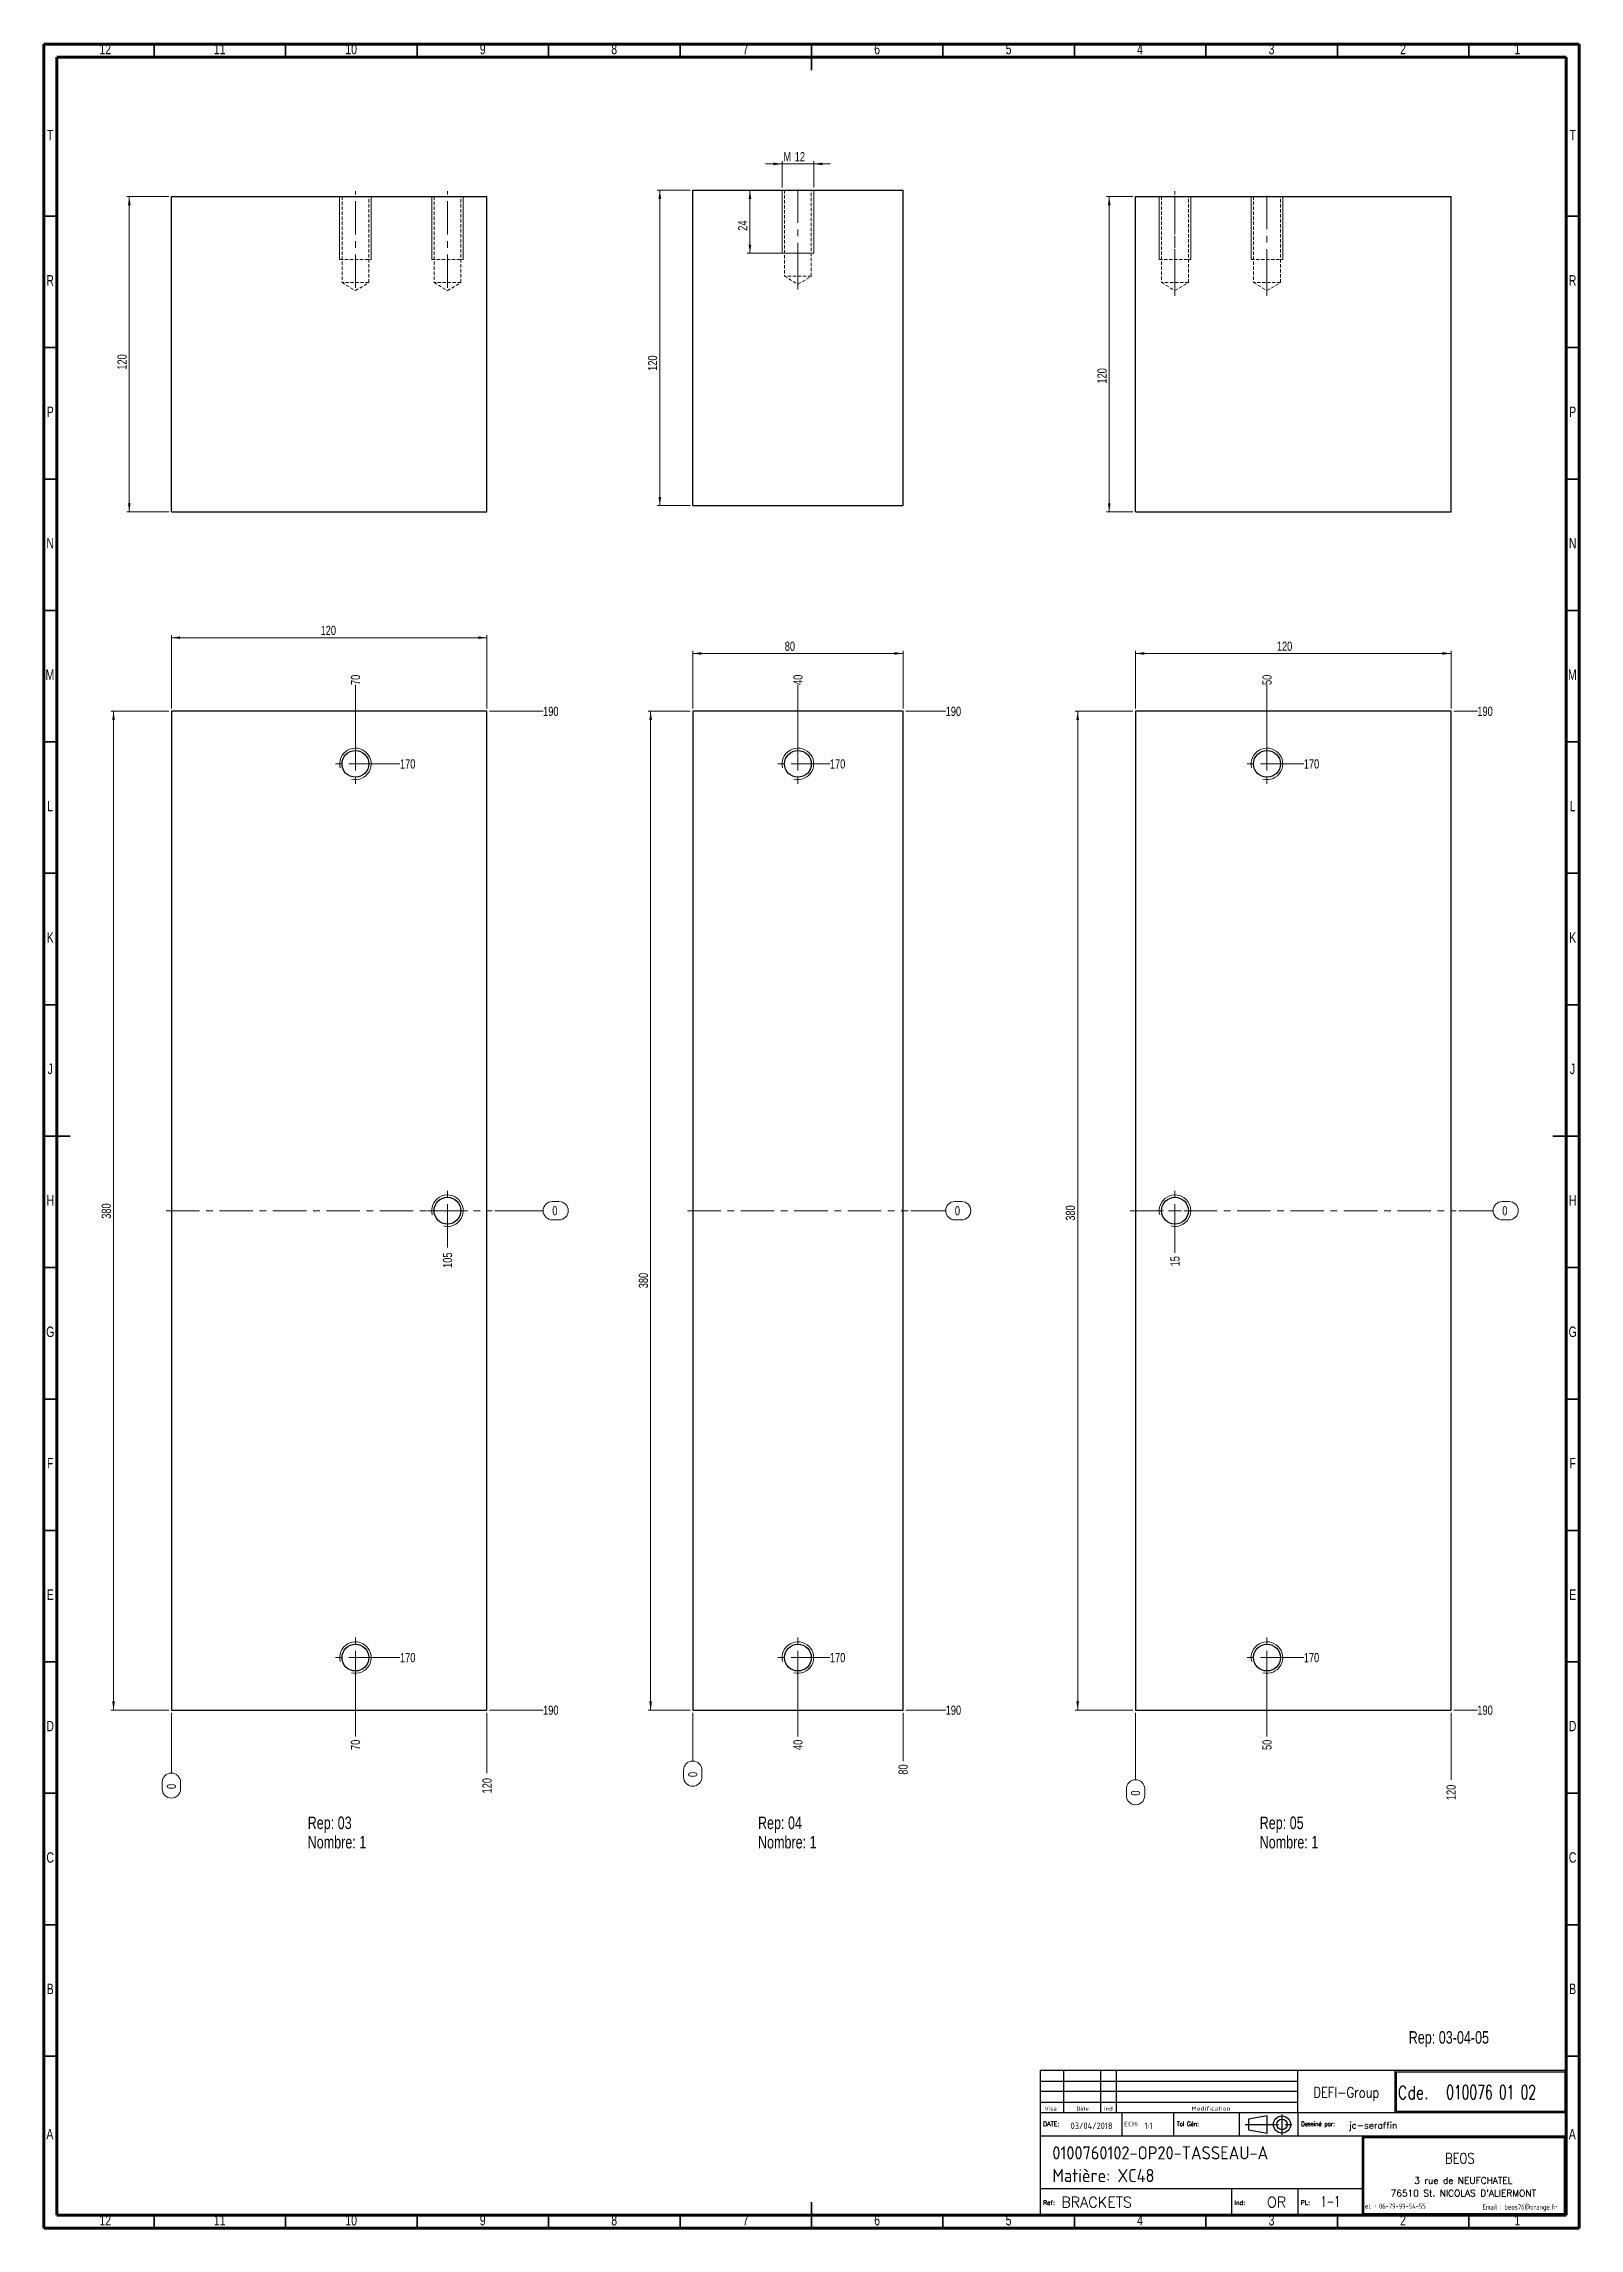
# Model space of a CAD drawing. Header units: millimetres. Extents: x 5 to 589, y 5 to 836.
import ezdxf

# ---------------------------------------------------------------- set-up
doc = ezdxf.new("R2010")
doc.units = ezdxf.units.MM
doc.linetypes.add('CENTERX2', pattern=[20.32, 12.7, -2.54, 2.54, -2.54])
doc.linetypes.add('HIDDEN', pattern=[1.905, 1.27, -0.635])
doc.layers.add('DIMENSIONS', color=176, linetype='Continuous')
doc.styles.add('SLDTEXTSTYLE0', font='TXT', dxfattribs={"width": 0.75})
doc.styles.add('SLDTEXTSTYLE1', font='ISOCP')
doc.styles.add('SLDTEXTSTYLE10', font='ISOCP', dxfattribs={"width": 1.147311})
doc.styles.add('SLDTEXTSTYLE11', font='ISOCP', dxfattribs={"width": 1.385904})
doc.styles.add('SLDTEXTSTYLE12', font='ISOCP', dxfattribs={"width": 1.246461})
doc.styles.add('SLDTEXTSTYLE13', font='ROMAND')
doc.styles.add('SLDTEXTSTYLE2', font='ROMANT', dxfattribs={"width": 0.8})
doc.styles.add('SLDTEXTSTYLE3', font='ISOCP', dxfattribs={"width": 0.8})
doc.styles.add('SLDTEXTSTYLE4', font='ROMANS', dxfattribs={"width": 0.8})
doc.styles.add('SLDTEXTSTYLE5', font='ROMANT')
doc.styles.add('SLDTEXTSTYLE6', font='ROMANS')
doc.styles.add('SLDTEXTSTYLE7', font='ROMANT', dxfattribs={"width": 0.65})
doc.styles.add('SLDTEXTSTYLE8', font='ISOCP', dxfattribs={"width": 1.446157})
doc.styles.add('SLDTEXTSTYLE9', font='ISOCP', dxfattribs={"width": 1.294402})
doc.dimstyles.new('SLDDIMSTYLE0', dxfattribs={"dimtxt": 3.5, "dimasz": 3.302, "dimexe": 0, "dimexo": 0.0625, "dimgap": 0.875, "dimtad": 0, "dimtih": 1, "dimtoh": 1, "dimdec": 0, "dimrnd": 1e-09, "dimdsep": 46, "dimtxsty": 'SLDTEXTSTYLE0', "dimblk1": 'NONE', "dimblk2": 'NONE', "dimsah": 1, "dimcen": 0.09, "dimadec": 0, "dimazin": 2, "dimtfac": 1, "dimtdec": 0, "dimtofl": 0, "dimtmove": 0, "dimatfit": 3, "dimldrblk": 'NONE', "dimfxl": 1, "dimfrac": 2, "dimtolj": 1, "dimtzin": 12, "dimarcsym": 0})
doc.dimstyles.new('SLDDIMSTYLE1', dxfattribs={"dimtxt": 3.5, "dimasz": 3.302, "dimexe": 0, "dimexo": 0.0625, "dimgap": 0.875, "dimtad": 0, "dimtih": 1, "dimtoh": 1, "dimrnd": 1e-09, "dimzin": 12, "dimdsep": 46, "dimtxsty": 'SLDTEXTSTYLE0', "dimblk1": 'NONE', "dimblk2": 'NONE', "dimsah": 1, "dimcen": 0.09, "dimadec": 0, "dimazin": 3, "dimtfac": 1, "dimtofl": 0, "dimtmove": 0, "dimatfit": 3, "dimldrblk": 'NONE', "dimfxl": 1, "dimfrac": 2, "dimtolj": 1, "dimtzin": 12, "dimarcsym": 0})
doc.dimstyles.new('SLDDIMSTYLE2', dxfattribs={"dimtxt": 3.5, "dimasz": 3.302, "dimexe": 0, "dimexo": 0.0625, "dimgap": 0.875, "dimtad": 1, "dimrnd": 1e-09, "dimzin": 12, "dimdsep": 46, "dimtxsty": 'SLDTEXTSTYLE0', "dimsah": 1, "dimcen": 0.09, "dimadec": 0, "dimazin": 3, "dimtfac": 1, "dimtofl": 0, "dimtmove": 0, "dimatfit": 3, "dimfxl": 1, "dimfrac": 2, "dimtolj": 1, "dimtzin": 12, "dimarcsym": 0})
doc.dimstyles.new('SLDDIMSTYLE3', dxfattribs={"dimtxt": 3.5, "dimasz": 3.302, "dimexe": 0, "dimexo": 0.0625, "dimgap": 0.875, "dimtad": 1, "dimrnd": 1e-09, "dimzin": 12, "dimdsep": 46, "dimtxsty": 'SLDTEXTSTYLE0', "dimsah": 1, "dimcen": 0.09, "dimadec": 0, "dimazin": 3, "dimtfac": 1, "dimtmove": 0, "dimatfit": 0, "dimfxl": 1, "dimfrac": 2, "dimtolj": 1, "dimtzin": 12, "dimarcsym": 0})

msp = doc.modelspace()

# ---------------------------------------------------------------- texts
at = {"color": 7, "linetype": 'Continuous', "lineweight": 0, "style": 'SLDTEXTSTYLE0'}
for s, insert, char_height, attachment_point in [('12', (28.42, 836.06), 3.9688, 2), ('11', (71.92, 836.06), 3.9688, 2), ('10', (121.92, 836.06), 3.9688, 2), ('9', (171.96, 836.06), 3.969, 2), ('8', (221.96, 836.06), 3.969, 2), ('7', (271.96, 836.06), 3.969, 2), ('6', (321.96, 836.06), 3.969, 2), ('5', (371.96, 836.06), 3.969, 2), ('4', (421.96, 836.06), 3.969, 2), ('3', (471.96, 836.06), 3.969, 2), ('2', (521.96, 836.06), 3.969, 2), ('1', (565.46, 836.06), 3.969, 2), ('T', (7.488, 803.31), 3.969, 2), ('T', (586.488, 803.31), 3.969, 2), ('R', (7.444, 748.06), 3.969, 2), ('R', (586.444, 748.06), 3.969, 2), ('P', (7.485, 698.06), 3.969, 2), ('P', (586.485, 698.06), 3.969, 2), ('N', (7.464, 648.06), 3.969, 2), ('N', (586.464, 648.06), 3.969, 2), ('M', (7.362, 598.06), 3.969, 2), ('M', (586.362, 598.06), 3.969, 2), ('L', (7.455, 548.06), 3.969, 2), ('L', (586.455, 548.06), 3.969, 2), ('K', (7.489, 498.06), 3.969, 2), ('K', (586.489, 498.06), 3.969, 2), ('J', (7.465, 448.06), 3.969, 2), ('J', (586.465, 448.06), 3.969, 2), ('H', (7.49, 398.06), 3.969, 2), ('H', (586.49, 398.06), 3.969, 2), ('G', (7.487, 348.06), 3.969, 2), ('G', (586.487, 348.06), 3.969, 2), ('F', (7.458, 298.06), 3.969, 2), ('F', (586.458, 298.06), 3.969, 2), ('E', (7.508, 248.06), 3.969, 2), ('E', (586.508, 248.06), 3.969, 2), ('D', (7.453, 198.06), 3.969, 2), ('D', (586.453, 198.06), 3.969, 2), ('C', (7.459, 148.06), 3.969, 2), ('C', (586.459, 148.06), 3.969, 2), ('B', (7.471, 98.06), 3.969, 2), ('B', (586.471, 98.06), 3.969, 2), ('Rep: 03-04-05', (524.134, 80), 4.7625, 1), ('A', (7.34, 42.81), 3.969, 2), ('A', (586.34, 42.81), 3.969, 2), ('12', (28.42, 10.06), 3.9688, 2), ('11', (71.92, 10.06), 3.9688, 2), ('10', (121.92, 10.06), 3.9688, 2), ('9', (171.96, 10.06), 3.969, 2), ('8', (221.96, 10.06), 3.969, 2), ('7', (271.96, 10.06), 3.969, 2), ('6', (321.96, 10.06), 3.969, 2), ('5', (371.96, 10.06), 3.969, 2), ('4', (421.96, 10.06), 3.969, 2), ('3', (471.96, 10.06), 3.969, 2), ('2', (521.96, 10.06), 3.969, 2), ('1', (565.46, 10.06), 3.969, 2)]:
    msp.add_mtext(s, dxfattribs=dict(at, insert=insert, char_height=char_height, attachment_point=attachment_point))
at = {"layer": 'DIMENSIONS'}
for s, insert, char_height, attachment_point, style in [('DEFI-Group', (500.42, 58.701), 4, 2, 'SLDTEXTSTYLE2'), ('Cde.', (520, 59.126), 5, 1, 'SLDTEXTSTYLE2'), ('010076 01 02', (538.37, 59.44), 5.29167, 1, 'SLDTEXTSTYLE7'), ('Visa', (385.655, 51.348), 1.5671, 1, 'SLDTEXTSTYLE12'), ('Date', (397.824, 51.283), 1.4924, 1, 'SLDTEXTSTYLE10'), ('Ind', (408.254, 51.283), 1.4924, 1, 'SLDTEXTSTYLE11'), ('Modification', (441.489, 51.348), 1.56705, 1, 'SLDTEXTSTYLE8'), ('DATE:', (385.034, 45.598), 1.7277, 1, 'SLDTEXTSTYLE6'), ('03/04/2018', (395.533, 45.253), 2.5, 1, 'SLDTEXTSTYLE1'), ('ECH:', (415.911, 45.56), 1.8141, 1, 'SLDTEXTSTYLE9'), ('1:1', (423.62, 45.24), 2.5, 1, 'SLDTEXTSTYLE1'), ('Tol Gén:', (435.952, 45.598), 1.7277, 1, 'SLDTEXTSTYLE4'), ('Dessiné par:', (483.221, 45.598), 1.72768, 1, 'SLDTEXTSTYLE4'), ('jc-seraffin', (501.355, 45.42), 2.5, 1, 'SLDTEXTSTYLE5'), ('0100760102-OP20-TASSEAU-A', (388.603, 36.209), 5, 1, 'SLDTEXTSTYLE1'), ('BEOS', (543.571, 33.595), 4, 2, 'SLDTEXTSTYLE2'), ('Matière: XC48', (388.603, 27.564), 5, 1, 'SLDTEXTSTYLE1'), ('BRACKETS', (391.972, 16.951), 4, 1, 'SLDTEXTSTYLE5'), ('OR', (470.194, 16.951), 4, 1, 'SLDTEXTSTYLE5'), ('1-1', (490.651, 17.173), 4, 1, 'SLDTEXTSTYLE7'), ("76510 St. NICOLAS D'ALIERMONT", (544.903, 19.623), 2.5, 2, 'SLDTEXTSTYLE13'), ('3 rue de NEUFCHATEL', (544.909, 24.448), 2.5, 2, 'SLDTEXTSTYLE13'), ('Ref:', (385.034, 15.598), 1.7277, 1, 'SLDTEXTSTYLE6'), ('Ind:', (457.826, 15.598), 1.7277, 1, 'SLDTEXTSTYLE6'), ('PL:', (483.034, 15.598), 1.7277, 1, 'SLDTEXTSTYLE6'), ('Tel. : 06-79-99-54-55', (518.36, 14.429), 2, 2, 'SLDTEXTSTYLE3'), ('Email : beos76@orange.fr', (566.372, 14.097), 2, 2, 'SLDTEXTSTYLE3')]:
    msp.add_mtext(s, dxfattribs=dict(at, insert=insert, char_height=char_height, attachment_point=attachment_point, style=style))

# ---------------------------------------------------------------- blocks, each defined once
blk = doc.blocks.new('SW_NOTE_0')
at = {"color": 0, "linetype": 'Continuous', "lineweight": 0, "char_height": 4.763, "attachment_point": 1, "style": 'SLDTEXTSTYLE0'}
for s, insert in [('Rep: 03', (0, 6.14)), ('Nombre: 1', (0, -1.21))]:
    blk.add_mtext(s, dxfattribs=dict(at, insert=insert))
blk = doc.blocks.new('SW_NOTE_1')
at = {"color": 0, "linetype": 'Continuous', "lineweight": 0, "char_height": 4.763, "attachment_point": 1, "style": 'SLDTEXTSTYLE0'}
for s, insert in [('Rep: 04', (0, 6.14)), ('Nombre: 1', (0, -1.21))]:
    blk.add_mtext(s, dxfattribs=dict(at, insert=insert))
blk = doc.blocks.new('SW_NOTE_2')
at = {"color": 0, "linetype": 'Continuous', "lineweight": 0, "char_height": 4.763, "attachment_point": 1, "style": 'SLDTEXTSTYLE0'}
for s, insert in [('Rep: 05', (0, 6.14)), ('Nombre: 1', (0, -1.21))]:
    blk.add_mtext(s, dxfattribs=dict(at, insert=insert))
blk = doc.blocks.new('_D')
at = {"color": 7, "linetype": 'Continuous', "lineweight": 18}
for p, q in [((543.23, 392.14), (556.23, 392.14)), ((559.72, 395.63), (562.3, 395.63)), ((562.3, 388.65), (559.72, 388.65))]:
    blk.add_line(p, q, dxfattribs=at)
for centre, start, end in [((559.72, 392.14), 90, 270), ((562.3, 392.14), 270, 90)]:
    blk.add_arc(centre, 3.49, start, end, dxfattribs=at)
at = {"color": 7, "linetype": 'Continuous', "lineweight": 18, "insert": (559.72, 393.87), "char_height": 3.5, "attachment_point": 1, "style": 'SLDTEXTSTYLE0'}
blk.add_mtext('0', dxfattribs=at)
blk = doc.blocks.new('_None')
blk = doc.blocks.new('_D_1')
at = {"color": 7, "linetype": 'Continuous', "lineweight": 18}
blk.add_line((471.23, 222.14), (484.23, 222.14), dxfattribs=at)
at = {"color": 7, "linetype": 'Continuous', "lineweight": 18, "insert": (484.23, 223.87), "char_height": 3.5, "attachment_point": 1, "style": 'SLDTEXTSTYLE0'}
blk.add_mtext('170', dxfattribs=at)
blk = doc.blocks.new('_D_2')
at = {"color": 7, "linetype": 'Continuous', "lineweight": 18}
blk.add_line((541.23, 202.14), (550.23, 202.14), dxfattribs=at)
at = {"color": 7, "linetype": 'Continuous', "lineweight": 18, "insert": (550.23, 203.87), "char_height": 3.5, "attachment_point": 1, "style": 'SLDTEXTSTYLE0'}
blk.add_mtext('190', dxfattribs=at)
blk = doc.blocks.new('_D_3')
at = {"color": 7, "linetype": 'Continuous', "lineweight": 18}
blk.add_line((471.23, 562.14), (484.23, 562.14), dxfattribs=at)
at = {"color": 7, "linetype": 'Continuous', "lineweight": 18, "insert": (484.23, 563.87), "char_height": 3.5, "attachment_point": 1, "style": 'SLDTEXTSTYLE0'}
blk.add_mtext('170', dxfattribs=at)
blk = doc.blocks.new('_D_4')
at = {"color": 7, "linetype": 'Continuous', "lineweight": 18}
blk.add_line((541.23, 582.14), (550.23, 582.14), dxfattribs=at)
at = {"color": 7, "linetype": 'Continuous', "lineweight": 18, "insert": (550.23, 583.87), "char_height": 3.5, "attachment_point": 1, "style": 'SLDTEXTSTYLE0'}
blk.add_mtext('190', dxfattribs=at)
blk = doc.blocks.new('_D_5')
at = {"color": 7, "linetype": 'Continuous', "lineweight": 18}
for p, q in [((420.23, 201.14), (420.23, 175.67)), ((416.74, 169.6), (416.74, 172.18)), ((423.72, 172.18), (423.72, 169.6))]:
    blk.add_line(p, q, dxfattribs=at)
for centre, start, end in [((420.23, 172.18), 0, 180), ((420.23, 169.6), 180, 0)]:
    blk.add_arc(centre, 3.49, start, end, dxfattribs=at)
at = {"color": 7, "linetype": 'Continuous', "lineweight": 18, "insert": (418.49, 169.6), "char_height": 3.5, "attachment_point": 1, "rotation": 90, "style": 'SLDTEXTSTYLE0'}
blk.add_mtext('0', dxfattribs=at)
blk = doc.blocks.new('_D_6')
at = {"color": 7, "linetype": 'Continuous', "lineweight": 18}
blk.add_line((435.23, 391.14), (435.23, 376.11), dxfattribs=at)
at = {"color": 7, "linetype": 'Continuous', "lineweight": 18, "insert": (433.49, 370.94), "char_height": 3.5, "attachment_point": 1, "rotation": 90, "style": 'SLDTEXTSTYLE0'}
blk.add_mtext('15', dxfattribs=at)
blk = doc.blocks.new('_D_7')
at = {"color": 7, "linetype": 'Continuous', "lineweight": 18}
blk.add_line((470.23, 221.14), (470.23, 192.14), dxfattribs=at)
at = {"color": 7, "linetype": 'Continuous', "lineweight": 18, "insert": (468.49, 186.97), "char_height": 3.5, "attachment_point": 1, "rotation": 90, "style": 'SLDTEXTSTYLE0'}
blk.add_mtext('50', dxfattribs=at)
blk = doc.blocks.new('_D_8')
at = {"color": 7, "linetype": 'Continuous', "lineweight": 18}
blk.add_line((470.23, 563.14), (470.23, 592.14), dxfattribs=at)
at = {"color": 7, "linetype": 'Continuous', "lineweight": 18, "insert": (468.49, 592.14), "char_height": 3.5, "attachment_point": 1, "rotation": 90, "style": 'SLDTEXTSTYLE0'}
blk.add_mtext('50', dxfattribs=at)
blk = doc.blocks.new('_D_9')
at = {"color": 7, "linetype": 'Continuous', "lineweight": 18}
blk.add_line((540.23, 201.14), (540.23, 175.67), dxfattribs=at)
at = {"color": 7, "linetype": 'Continuous', "lineweight": 18, "insert": (538.49, 167.91), "char_height": 3.5, "attachment_point": 1, "rotation": 90, "style": 'SLDTEXTSTYLE0'}
blk.add_mtext('120', dxfattribs=at)
blk = doc.blocks.new('_D_10')
at = {"color": 7, "linetype": 'Continuous', "lineweight": 18}
for p, q in [((420.23, 583.14), (420.23, 605.14)), ((540.23, 604.14), (420.23, 604.14)), ((540.23, 583.14), (540.23, 605.14))]:
    blk.add_line(p, q, dxfattribs=at)
for points in [[(420.23, 604.14), (423.53, 603.63), (423.53, 604.65)], [(540.23, 604.14), (536.93, 604.65), (536.93, 603.63)]]:
    blk.add_solid(points, dxfattribs=at)
at = {"color": 7, "linetype": 'Continuous', "lineweight": 18, "insert": (473.98, 608.65), "char_height": 3.5, "attachment_point": 1, "style": 'SLDTEXTSTYLE0'}
blk.add_mtext('120', dxfattribs=at)
blk = doc.blocks.new('_D_11')
at = {"color": 7, "linetype": 'Continuous', "lineweight": 18}
for p, q in [((419.23, 582.14), (397.23, 582.14)), ((398.23, 582.14), (398.23, 202.14)), ((419.23, 202.14), (397.23, 202.14))]:
    blk.add_line(p, q, dxfattribs=at)
for points in [[(398.23, 582.14), (397.72, 578.84), (398.74, 578.84)], [(398.23, 202.14), (398.74, 205.44), (397.72, 205.44)]]:
    blk.add_solid(points, dxfattribs=at)
at = {"color": 7, "linetype": 'Continuous', "lineweight": 18, "insert": (393.72, 388.33), "char_height": 3.5, "attachment_point": 1, "rotation": 90, "style": 'SLDTEXTSTYLE0'}
blk.add_mtext('380', dxfattribs=at)
blk = doc.blocks.new('SW_CENTERMARKSYMBOL_0')
at = {"color": 0, "linetype": 'Continuous', "lineweight": 0}
for p, q in [((-5, 0), (-7.6, 0)), ((0, 0), (-2.5, 0)), ((0, 5), (0, 7.6)), ((0, 0), (0, 2.5)), ((0, 0), (0, -2.5)), ((0, 0), (2.5, 0)), ((5, 0), (7.6, 0)), ((0, -5), (0, -7.6))]:
    blk.add_line(p, q, dxfattribs=at)
blk = doc.blocks.new('SW_CENTERMARKSYMBOL_1')
at = {"color": 0, "linetype": 'Continuous', "lineweight": 0}
for p, q in [((-5, 0), (-7.6, 0)), ((0, 0), (-2.5, 0)), ((0, 5), (0, 7.6)), ((0, 0), (0, 2.5)), ((0, 0), (0, -2.5)), ((0, 0), (2.5, 0)), ((5, 0), (7.6, 0)), ((0, -5), (0, -7.6))]:
    blk.add_line(p, q, dxfattribs=at)
blk = doc.blocks.new('SW_CENTERMARKSYMBOL_2')
at = {"color": 0, "linetype": 'Continuous', "lineweight": 0}
for p, q in [((-5, 0), (-7.6, 0)), ((0, 0), (-2.5, 0)), ((0, 5), (0, 7.6)), ((0, 0), (0, 2.5)), ((0, 0), (0, -2.5)), ((0, 0), (2.5, 0)), ((5, 0), (7.6, 0)), ((0, -5), (0, -7.6))]:
    blk.add_line(p, q, dxfattribs=at)
blk = doc.blocks.new('_D_12')
at = {"color": 7, "linetype": 'Continuous', "lineweight": 18}
for p, q in [((176.55, 392.14), (194.93, 392.14)), ((198.42, 395.63), (201, 395.63)), ((201, 388.65), (198.42, 388.65))]:
    blk.add_line(p, q, dxfattribs=at)
for centre, start, end in [((198.42, 392.14), 90, 270), ((201, 392.14), 270, 90)]:
    blk.add_arc(centre, 3.49, start, end, dxfattribs=at)
at = {"color": 7, "linetype": 'Continuous', "lineweight": 18, "insert": (198.42, 393.87), "char_height": 3.5, "attachment_point": 1, "style": 'SLDTEXTSTYLE0'}
blk.add_mtext('0', dxfattribs=at)
blk = doc.blocks.new('_D_13')
at = {"color": 7, "linetype": 'Continuous', "lineweight": 18}
blk.add_line((124.55, 222.14), (140.5, 222.14), dxfattribs=at)
at = {"color": 7, "linetype": 'Continuous', "lineweight": 18, "insert": (140.5, 223.87), "char_height": 3.5, "attachment_point": 1, "style": 'SLDTEXTSTYLE0'}
blk.add_mtext('170', dxfattribs=at)
blk = doc.blocks.new('_D_14')
at = {"color": 7, "linetype": 'Continuous', "lineweight": 18}
blk.add_line((174.55, 202.14), (194.93, 202.14), dxfattribs=at)
at = {"color": 7, "linetype": 'Continuous', "lineweight": 18, "insert": (194.93, 203.87), "char_height": 3.5, "attachment_point": 1, "style": 'SLDTEXTSTYLE0'}
blk.add_mtext('190', dxfattribs=at)
blk = doc.blocks.new('_D_15')
at = {"color": 7, "linetype": 'Continuous', "lineweight": 18}
blk.add_line((124.55, 562.14), (140.5, 562.14), dxfattribs=at)
at = {"color": 7, "linetype": 'Continuous', "lineweight": 18, "insert": (140.5, 563.87), "char_height": 3.5, "attachment_point": 1, "style": 'SLDTEXTSTYLE0'}
blk.add_mtext('170', dxfattribs=at)
blk = doc.blocks.new('_D_16')
at = {"color": 7, "linetype": 'Continuous', "lineweight": 18}
blk.add_line((174.55, 582.14), (194.93, 582.14), dxfattribs=at)
at = {"color": 7, "linetype": 'Continuous', "lineweight": 18, "insert": (194.93, 583.87), "char_height": 3.5, "attachment_point": 1, "style": 'SLDTEXTSTYLE0'}
blk.add_mtext('190', dxfattribs=at)
blk = doc.blocks.new('_D_17')
at = {"color": 7, "linetype": 'Continuous', "lineweight": 18}
for p, q in [((53.55, 201.14), (53.55, 178.2)), ((50.06, 172.13), (50.06, 174.71)), ((57.04, 174.71), (57.04, 172.13))]:
    blk.add_line(p, q, dxfattribs=at)
for centre, start, end in [((53.55, 174.71), 0, 180), ((53.55, 172.13), 180, 0)]:
    blk.add_arc(centre, 3.49, start, end, dxfattribs=at)
at = {"color": 7, "linetype": 'Continuous', "lineweight": 18, "insert": (51.82, 172.13), "char_height": 3.5, "attachment_point": 1, "rotation": 90, "style": 'SLDTEXTSTYLE0'}
blk.add_mtext('0', dxfattribs=at)
blk = doc.blocks.new('_D_18')
at = {"color": 7, "linetype": 'Continuous', "lineweight": 18}
blk.add_line((123.55, 221.14), (123.55, 192.14), dxfattribs=at)
at = {"color": 7, "linetype": 'Continuous', "lineweight": 18, "insert": (121.82, 186.97), "char_height": 3.5, "attachment_point": 1, "rotation": 90, "style": 'SLDTEXTSTYLE0'}
blk.add_mtext('70', dxfattribs=at)
blk = doc.blocks.new('_D_19')
at = {"color": 7, "linetype": 'Continuous', "lineweight": 18}
blk.add_line((123.55, 563.14), (123.55, 592.14), dxfattribs=at)
at = {"color": 7, "linetype": 'Continuous', "lineweight": 18, "insert": (121.82, 592.14), "char_height": 3.5, "attachment_point": 1, "rotation": 90, "style": 'SLDTEXTSTYLE0'}
blk.add_mtext('70', dxfattribs=at)
blk = doc.blocks.new('_D_20')
at = {"color": 7, "linetype": 'Continuous', "lineweight": 18}
blk.add_line((158.55, 391.14), (158.55, 378.13), dxfattribs=at)
at = {"color": 7, "linetype": 'Continuous', "lineweight": 18, "insert": (156.82, 370.38), "char_height": 3.5, "attachment_point": 1, "rotation": 90, "style": 'SLDTEXTSTYLE0'}
blk.add_mtext('105', dxfattribs=at)
blk = doc.blocks.new('_D_21')
at = {"color": 7, "linetype": 'Continuous', "lineweight": 18}
blk.add_line((173.55, 201.14), (173.55, 178.2), dxfattribs=at)
at = {"color": 7, "linetype": 'Continuous', "lineweight": 18, "insert": (171.82, 170.45), "char_height": 3.5, "attachment_point": 1, "rotation": 90, "style": 'SLDTEXTSTYLE0'}
blk.add_mtext('120', dxfattribs=at)
blk = doc.blocks.new('_D_22')
at = {"color": 7, "linetype": 'Continuous', "lineweight": 18}
for p, q in [((53.55, 583.14), (53.55, 611.14)), ((173.55, 610.14), (53.55, 610.14)), ((173.55, 583.14), (173.55, 611.14))]:
    blk.add_line(p, q, dxfattribs=at)
for points in [[(53.55, 610.14), (56.86, 609.63), (56.86, 610.65)], [(173.55, 610.14), (170.25, 610.65), (170.25, 609.63)]]:
    blk.add_solid(points, dxfattribs=at)
at = {"color": 7, "linetype": 'Continuous', "lineweight": 18, "insert": (110.32, 614.65), "char_height": 3.5, "attachment_point": 1, "style": 'SLDTEXTSTYLE0'}
blk.add_mtext('120', dxfattribs=at)
blk = doc.blocks.new('_D_23')
at = {"color": 7, "linetype": 'Continuous', "lineweight": 18}
for p, q in [((52.55, 582.14), (30.55, 582.14)), ((31.55, 582.14), (31.55, 202.14)), ((52.55, 202.14), (30.55, 202.14))]:
    blk.add_line(p, q, dxfattribs=at)
for points in [[(31.55, 582.14), (31.05, 578.84), (32.06, 578.84)], [(31.55, 202.14), (32.06, 205.44), (31.05, 205.44)]]:
    blk.add_solid(points, dxfattribs=at)
at = {"color": 7, "linetype": 'Continuous', "lineweight": 18, "insert": (27.04, 389.07), "char_height": 3.5, "attachment_point": 1, "rotation": 90, "style": 'SLDTEXTSTYLE0'}
blk.add_mtext('380', dxfattribs=at)
blk = doc.blocks.new('SW_CENTERMARKSYMBOL_3')
at = {"color": 0, "linetype": 'Continuous', "lineweight": 0}
for p, q in [((-5, 0), (-7.6, 0)), ((0, 0), (-2.5, 0)), ((0, 5), (0, 7.6)), ((0, 0), (0, 2.5)), ((0, 0), (0, -2.5)), ((0, 0), (2.5, 0)), ((5, 0), (7.6, 0)), ((0, -5), (0, -7.6))]:
    blk.add_line(p, q, dxfattribs=at)
blk = doc.blocks.new('SW_CENTERMARKSYMBOL_4')
at = {"color": 0, "linetype": 'Continuous', "lineweight": 0}
for p, q in [((-5, 0), (-7.6, 0)), ((0, 0), (-2.5, 0)), ((0, 5), (0, 7.6)), ((0, 0), (0, 2.5)), ((0, 0), (0, -2.5)), ((0, 0), (2.5, 0)), ((5, 0), (7.6, 0)), ((0, -5), (0, -7.6))]:
    blk.add_line(p, q, dxfattribs=at)
blk = doc.blocks.new('SW_CENTERMARKSYMBOL_5')
at = {"color": 0, "linetype": 'Continuous', "lineweight": 0}
for p, q in [((-5, 0), (-7.6, 0)), ((0, 0), (-2.5, 0)), ((0, 5), (0, 7.6)), ((0, 0), (0, 2.5)), ((0, 0), (0, -2.5)), ((0, 0), (2.5, 0)), ((5, 0), (7.6, 0)), ((0, -5), (0, -7.6))]:
    blk.add_line(p, q, dxfattribs=at)
blk = doc.blocks.new('_D_24')
at = {"color": 7, "linetype": 'Continuous', "lineweight": 18}
for p, q in [((334.83, 392.14), (348.04, 392.14)), ((351.53, 395.63), (354.11, 395.63)), ((354.11, 388.65), (351.53, 388.65))]:
    blk.add_line(p, q, dxfattribs=at)
for centre, start, end in [((351.53, 392.14), 90, 270), ((354.11, 392.14), 270, 90)]:
    blk.add_arc(centre, 3.49, start, end, dxfattribs=at)
at = {"color": 7, "linetype": 'Continuous', "lineweight": 18, "insert": (351.53, 393.87), "char_height": 3.5, "attachment_point": 1, "style": 'SLDTEXTSTYLE0'}
blk.add_mtext('0', dxfattribs=at)
blk = doc.blocks.new('_D_25')
at = {"color": 7, "linetype": 'Continuous', "lineweight": 18}
blk.add_line((292.83, 222.14), (304, 222.14), dxfattribs=at)
at = {"color": 7, "linetype": 'Continuous', "lineweight": 18, "insert": (304, 223.87), "char_height": 3.5, "attachment_point": 1, "style": 'SLDTEXTSTYLE0'}
blk.add_mtext('170', dxfattribs=at)
blk = doc.blocks.new('_D_26')
at = {"color": 7, "linetype": 'Continuous', "lineweight": 18}
blk.add_line((332.83, 202.14), (348.04, 202.14), dxfattribs=at)
at = {"color": 7, "linetype": 'Continuous', "lineweight": 18, "insert": (348.04, 203.87), "char_height": 3.5, "attachment_point": 1, "style": 'SLDTEXTSTYLE0'}
blk.add_mtext('190', dxfattribs=at)
blk = doc.blocks.new('_D_27')
at = {"color": 7, "linetype": 'Continuous', "lineweight": 18}
blk.add_line((292.83, 562.14), (304, 562.14), dxfattribs=at)
at = {"color": 7, "linetype": 'Continuous', "lineweight": 18, "insert": (304, 563.87), "char_height": 3.5, "attachment_point": 1, "style": 'SLDTEXTSTYLE0'}
blk.add_mtext('170', dxfattribs=at)
blk = doc.blocks.new('_D_28')
at = {"color": 7, "linetype": 'Continuous', "lineweight": 18}
blk.add_line((332.83, 582.14), (348.04, 582.14), dxfattribs=at)
at = {"color": 7, "linetype": 'Continuous', "lineweight": 18, "insert": (348.04, 583.87), "char_height": 3.5, "attachment_point": 1, "style": 'SLDTEXTSTYLE0'}
blk.add_mtext('190', dxfattribs=at)
blk = doc.blocks.new('_D_29')
at = {"color": 7, "linetype": 'Continuous', "lineweight": 18}
for p, q in [((251.83, 201.14), (251.83, 182.76)), ((248.34, 176.68), (248.34, 179.27)), ((255.32, 179.27), (255.32, 176.68))]:
    blk.add_line(p, q, dxfattribs=at)
for centre, start, end in [((251.83, 179.27), 0, 180), ((251.83, 176.68), 180, 0)]:
    blk.add_arc(centre, 3.49, start, end, dxfattribs=at)
at = {"color": 7, "linetype": 'Continuous', "lineweight": 18, "insert": (250.09, 176.68), "char_height": 3.5, "attachment_point": 1, "rotation": 90, "style": 'SLDTEXTSTYLE0'}
blk.add_mtext('0', dxfattribs=at)
blk = doc.blocks.new('_D_30')
at = {"color": 7, "linetype": 'Continuous', "lineweight": 18}
blk.add_line((291.83, 221.14), (291.83, 192.14), dxfattribs=at)
at = {"color": 7, "linetype": 'Continuous', "lineweight": 18, "insert": (290.09, 186.97), "char_height": 3.5, "attachment_point": 1, "rotation": 90, "style": 'SLDTEXTSTYLE0'}
blk.add_mtext('40', dxfattribs=at)
blk = doc.blocks.new('_D_31')
at = {"color": 7, "linetype": 'Continuous', "lineweight": 18}
blk.add_line((291.83, 563.14), (291.83, 592.14), dxfattribs=at)
at = {"color": 7, "linetype": 'Continuous', "lineweight": 18, "insert": (290.09, 592.14), "char_height": 3.5, "attachment_point": 1, "rotation": 90, "style": 'SLDTEXTSTYLE0'}
blk.add_mtext('40', dxfattribs=at)
blk = doc.blocks.new('_D_32')
at = {"color": 7, "linetype": 'Continuous', "lineweight": 18}
blk.add_line((331.83, 201.14), (331.83, 182.76), dxfattribs=at)
at = {"color": 7, "linetype": 'Continuous', "lineweight": 18, "insert": (330.09, 177.59), "char_height": 3.5, "attachment_point": 1, "rotation": 90, "style": 'SLDTEXTSTYLE0'}
blk.add_mtext('80', dxfattribs=at)
blk = doc.blocks.new('_D_33')
at = {"color": 7, "linetype": 'Continuous', "lineweight": 18}
for p, q in [((251.83, 583.14), (251.83, 605.14)), ((331.83, 604.14), (251.83, 604.14)), ((331.83, 583.14), (331.83, 605.14))]:
    blk.add_line(p, q, dxfattribs=at)
for points in [[(251.83, 604.14), (255.13, 603.63), (255.13, 604.65)], [(331.83, 604.14), (328.52, 604.65), (328.52, 603.63)]]:
    blk.add_solid(points, dxfattribs=at)
at = {"color": 7, "linetype": 'Continuous', "lineweight": 18, "insert": (286.83, 608.65), "char_height": 3.5, "attachment_point": 1, "style": 'SLDTEXTSTYLE0'}
blk.add_mtext('80', dxfattribs=at)
blk = doc.blocks.new('_D_34')
at = {"color": 7, "linetype": 'Continuous', "lineweight": 18}
for p, q in [((250.83, 582.14), (234.83, 582.14)), ((235.83, 582.14), (235.83, 202.14)), ((250.83, 202.14), (234.83, 202.14))]:
    blk.add_line(p, q, dxfattribs=at)
for points in [[(235.83, 582.14), (235.32, 578.84), (236.33, 578.84)], [(235.83, 202.14), (236.33, 205.44), (235.32, 205.44)]]:
    blk.add_solid(points, dxfattribs=at)
at = {"color": 7, "linetype": 'Continuous', "lineweight": 18, "insert": (231.31, 362.64), "char_height": 3.5, "attachment_point": 1, "rotation": 90, "style": 'SLDTEXTSTYLE0'}
blk.add_mtext('380', dxfattribs=at)
blk = doc.blocks.new('SW_CENTERMARKSYMBOL_6')
at = {"color": 0, "linetype": 'Continuous', "lineweight": 0}
for p, q in [((-5, 0), (-7.6, 0)), ((0, 0), (-2.5, 0)), ((0, 5), (0, 7.6)), ((0, 0), (0, 2.5)), ((0, 0), (0, -2.5)), ((0, 0), (2.5, 0)), ((5, 0), (7.6, 0)), ((0, -5), (0, -7.6))]:
    blk.add_line(p, q, dxfattribs=at)
blk = doc.blocks.new('SW_CENTERMARKSYMBOL_7')
at = {"color": 0, "linetype": 'Continuous', "lineweight": 0}
for p, q in [((-5, 0), (-7.6, 0)), ((0, 0), (-2.5, 0)), ((0, 5), (0, 7.6)), ((0, 0), (0, 2.5)), ((0, 0), (0, -2.5)), ((0, 0), (2.5, 0)), ((5, 0), (7.6, 0)), ((0, -5), (0, -7.6))]:
    blk.add_line(p, q, dxfattribs=at)
blk = doc.blocks.new('_D_35')
at = {"color": 7, "linetype": 'Continuous', "lineweight": 18}
for p, q in [((285.83, 790.39), (279.48, 790.39)), ((285.83, 781.39), (285.83, 791.39)), ((297.83, 790.39), (285.83, 790.39)), ((297.83, 781.39), (297.83, 791.39)), ((297.83, 790.39), (304.18, 790.39))]:
    blk.add_line(p, q, dxfattribs=at)
for points in [[(285.83, 790.39), (282.52, 790.9), (282.52, 789.88)], [(297.83, 790.39), (301.13, 789.88), (301.13, 790.9)]]:
    blk.add_solid(points, dxfattribs=at)
at = {"color": 7, "linetype": 'Continuous', "lineweight": 18, "char_height": 3.5, "attachment_point": 1, "style": 'SLDTEXTSTYLE0'}
for s, insert in [('M', (286.34, 794.9)), ('12', (290.62, 794.9))]:
    blk.add_mtext(s, dxfattribs=dict(at, insert=insert))
blk = doc.blocks.new('_D_36')
at = {"color": 7, "linetype": 'Continuous', "lineweight": 18}
for p, q in [((296.83, 780.39), (272.59, 780.39)), ((273.59, 780.39), (273.59, 756.39)), ((296.83, 756.39), (272.59, 756.39))]:
    blk.add_line(p, q, dxfattribs=at)
for points in [[(273.59, 780.39), (273.09, 777.09), (274.1, 777.09)], [(273.59, 756.39), (274.1, 759.69), (273.09, 759.69)]]:
    blk.add_solid(points, dxfattribs=at)
at = {"color": 7, "linetype": 'Continuous', "lineweight": 18, "insert": (269.08, 764.93), "char_height": 3.5, "attachment_point": 1, "rotation": 90, "style": 'SLDTEXTSTYLE0'}
blk.add_mtext('24', dxfattribs=at)
blk = doc.blocks.new('_D_37')
at = {"color": 7, "linetype": 'Continuous', "lineweight": 18}
for p, q in [((250.83, 780.39), (238.31, 780.39)), ((239.31, 660.39), (239.31, 780.39)), ((250.83, 660.39), (238.31, 660.39))]:
    blk.add_line(p, q, dxfattribs=at)
for points in [[(239.31, 780.39), (238.8, 777.09), (239.82, 777.09)], [(239.31, 660.39), (239.82, 663.69), (238.8, 663.69)]]:
    blk.add_solid(points, dxfattribs=at)
at = {"color": 7, "linetype": 'Continuous', "lineweight": 18, "insert": (234.8, 711.66), "char_height": 3.5, "attachment_point": 1, "rotation": 90, "style": 'SLDTEXTSTYLE0'}
blk.add_mtext('120', dxfattribs=at)
blk = doc.blocks.new('_D_38')
at = {"color": 7, "linetype": 'Continuous', "lineweight": 18}
for p, q in [((52.55, 777.98), (36.55, 777.98)), ((37.55, 657.98), (37.55, 777.98)), ((52.55, 657.98), (36.55, 657.98))]:
    blk.add_line(p, q, dxfattribs=at)
for points in [[(37.55, 777.98), (37.05, 774.68), (38.06, 774.68)], [(37.55, 657.98), (38.06, 661.28), (37.05, 661.28)]]:
    blk.add_solid(points, dxfattribs=at)
at = {"color": 7, "linetype": 'Continuous', "lineweight": 18, "insert": (33.04, 712.1), "char_height": 3.5, "attachment_point": 1, "rotation": 90, "style": 'SLDTEXTSTYLE0'}
blk.add_mtext('120', dxfattribs=at)
blk = doc.blocks.new('_D_39')
at = {"color": 7, "linetype": 'Continuous', "lineweight": 18}
for p, q in [((419.23, 777.98), (409.23, 777.98)), ((410.23, 657.98), (410.23, 777.98)), ((419.23, 657.98), (409.23, 657.98))]:
    blk.add_line(p, q, dxfattribs=at)
for points in [[(410.23, 777.98), (409.72, 774.68), (410.74, 774.68)], [(410.23, 657.98), (410.74, 661.28), (409.72, 661.28)]]:
    blk.add_solid(points, dxfattribs=at)
at = {"color": 7, "linetype": 'Continuous', "lineweight": 18, "insert": (405.72, 706.8), "char_height": 3.5, "attachment_point": 1, "rotation": 90, "style": 'SLDTEXTSTYLE0'}
blk.add_mtext('120', dxfattribs=at)

# ---------------------------------------------------------------- dimensions: what is measured, and where the dimension line sits
at = {"color": 7, "linetype": 'Continuous', "lineweight": 18}
dim = msp.add_linear_dim(base=(285.826, 790.391), p1=(297.826, 780.391), p2=(285.826, 780.391), text='M', dimstyle='SLDDIMSTYLE3', dxfattribs=at)
dim.commit()
dim.dimension.update_dxf_attribs({"geometry": '_D_35', "text_midpoint": (291.066, 790.391), "dimtype": 160})
for base, p1, p2, picture, middle in [((37.554, 777.978), (53.554, 657.978), (53.554, 777.978), '_D_38', (37.554, 715.983)), ((239.313, 780.391), (251.826, 660.391), (251.826, 780.391), '_D_37', (239.313, 715.54)), ((273.594, 756.391), (297.826, 780.391), (297.826, 756.391), '_D_36', (273.594, 767.515)), ((410.228, 777.978), (420.228, 657.978), (420.228, 777.978), '_D_39', (410.228, 710.675)), ((31.554, 202.138), (53.554, 582.138), (53.554, 202.138), '_D_23', (31.554, 392.951)), ((235.826, 202.138), (251.826, 582.138), (251.826, 202.138), '_D_34', (235.826, 366.52)), ((398.228, 202.138), (420.228, 582.138), (420.228, 202.138), '_D_11', (398.228, 392.206))]:
    dim = msp.add_linear_dim(base=base, p1=p1, p2=p2, angle=90, dimstyle='SLDDIMSTYLE2', dxfattribs=at)
    dim.commit()
    dim.dimension.update_dxf_attribs({"geometry": picture, "text_midpoint": middle, "dimtype": 160})
for base, p1, p2, picture, middle in [((53.554, 610.138), (173.554, 582.138), (53.554, 582.138), '_D_22', (114.197, 610.138)), ((251.826, 604.138), (331.826, 582.138), (251.826, 582.138), '_D_33', (289.415, 604.138)), ((420.228, 604.138), (540.228, 582.138), (420.228, 582.138), '_D_10', (477.864, 604.138))]:
    dim = msp.add_linear_dim(base=base, p1=p1, p2=p2, dimstyle='SLDDIMSTYLE2', dxfattribs=at)
    dim.commit()
    dim.dimension.update_dxf_attribs({"geometry": picture, "text_midpoint": middle, "dimtype": 160})
for feature_location, offset, dtype, origin, dimstyle, picture, middle in [((123.554, 562.138), (0, 30), 1, (53.554, 202.138), 'SLDDIMSTYLE1', '_D_19', (123.554, 594.724)), ((291.826, 562.138), (0, 30), 1, (251.826, 202.138), 'SLDDIMSTYLE1', '_D_31', (291.826, 594.724)), ((470.228, 562.138), (0, 30), 1, (420.228, 202.138), 'SLDDIMSTYLE1', '_D_8', (470.228, 594.724)), ((173.554, 582.138), (21.374, 0), 0, (175.554, 392.138), 'SLDDIMSTYLE1', '_D_16', (198.807, 582.138)), ((331.826, 582.138), (16.21, 0), 0, (333.826, 392.138), 'SLDDIMSTYLE1', '_D_28', (351.915, 582.138)), ((540.228, 582.138), (10, 0), 0, (542.228, 392.138), 'SLDDIMSTYLE1', '_D_4', (554.107, 582.138)), ((123.554, 562.138), (16.95, 0), 0, (175.554, 392.138), 'SLDDIMSTYLE1', '_D_15', (144.383, 562.138)), ((291.826, 562.138), (12.174, 0), 0, (333.826, 392.138), 'SLDDIMSTYLE1', '_D_27', (307.88, 562.138)), ((470.228, 562.138), (14.005, 0), 0, (542.228, 392.138), 'SLDDIMSTYLE1', '_D_3', (488.112, 562.138)), ((158.554, 392.138), (0, -14.005), 1, (53.554, 202.138), 'SLDDIMSTYLE1', '_D_20', (158.554, 374.254)), ((123.554, 222.138), (16.95, 0), 0, (175.554, 392.138), 'SLDDIMSTYLE1', '_D_13', (144.383, 222.138)), ((173.554, 202.138), (21.374, 0), 0, (175.554, 392.138), 'SLDDIMSTYLE1', '_D_14', (198.807, 202.138)), ((175.553718362, 392.138182469), (19.373835371, 0), 0, (175.553718362, 392.138182469), 'SLDDIMSTYLE0', '_D_12', (199.709671636, 392.138182469)), ((291.826, 222.138), (12.174, 0), 0, (333.826, 392.138), 'SLDDIMSTYLE1', '_D_25', (307.88, 222.138)), ((331.826, 202.138), (16.21, 0), 0, (333.826, 392.138), 'SLDDIMSTYLE1', '_D_26', (351.915, 202.138)), ((333.826463033, 392.138182469), (14.209537742, 0), 0, (333.826463033, 392.138182469), 'SLDDIMSTYLE0', '_D_24', (352.818118679, 392.138182469)), ((435.228, 392.138), (0, -16.029), 1, (420.228, 202.138), 'SLDDIMSTYLE1', '_D_6', (435.228, 373.523)), ((470.228, 222.138), (14.005, 0), 0, (542.228, 392.138), 'SLDDIMSTYLE1', '_D_1', (488.112, 222.138)), ((540.228, 202.138), (10, 0), 0, (542.228, 392.138), 'SLDDIMSTYLE1', '_D_2', (554.107, 202.138)), ((542.227944087, 392.138182469), (14, 0), 0, (542.227944087, 392.138182469), 'SLDDIMSTYLE0', '_D', (561.010061991, 392.138182469)), ((123.554, 222.138), (0, -30), 1, (53.554, 202.138), 'SLDDIMSTYLE1', '_D_18', (123.554, 189.552)), ((291.826, 222.138), (0, -30), 1, (251.826, 202.138), 'SLDDIMSTYLE1', '_D_30', (291.826, 189.552)), ((470.228, 222.138), (0, -30), 1, (420.228, 202.138), 'SLDDIMSTYLE1', '_D_7', (470.228, 189.552)), ((53.553718362, 202.138182469), (0, -23.934805301), 1, (53.553718362, 202.138182469), 'SLDDIMSTYLE0', '_D_17', (53.553718362, 173.421259265)), ((173.554, 202.138), (0, -23.935), 1, (53.554, 202.138), 'SLDDIMSTYLE1', '_D_21', (173.554, 174.324)), ((251.826463033, 202.138182469), (0, -19.379436691), 1, (251.826463033, 202.138182469), 'SLDDIMSTYLE0', '_D_29', (251.826463033, 177.976627875)), ((331.826, 202.138), (0, -19.379), 1, (251.826, 202.138), 'SLDDIMSTYLE1', '_D_32', (331.826, 180.173)), ((420.227944087, 202.138182469), (0, -26.46556564), 1, (420.227944087, 202.138182469), 'SLDDIMSTYLE0', '_D_5', (420.227944087, 170.890498926)), ((540.228, 202.138), (0, -26.466), 1, (420.228, 202.138), 'SLDDIMSTYLE1', '_D_9', (540.228, 171.793))]:
    dim = msp.add_ordinate_dim(feature_location=feature_location, offset=offset, dtype=dtype, origin=origin, dimstyle=dimstyle, dxfattribs=at)
    dim.commit()
    dim.dimension.update_dxf_attribs({"geometry": picture, "text_midpoint": middle})

# ---------------------------------------------------------------- linework, layer by layer
at = {"color": 7, "linetype": 'Continuous', "lineweight": 70}
for p, q in [((5, 5), (5, 836)), ((5, 836), (589, 836)), ((589, 836), (589, 5)), ((10, 10), (10, 831)), ((10, 831), (584, 831)), ((584, 831), (584, 10)), ((584, 10), (10, 10)), ((589, 5), (5, 5))]:
    msp.add_line(p, q, dxfattribs=at)
at = {"color": 7, "linetype": 'Continuous', "lineweight": 35}
for p, q in [((47, 831), (47, 836)), ((97, 831), (97, 836)), ((147, 831), (147, 836)), ((197, 831), (197, 836)), ((247, 831), (247, 836)), ((297, 836.001), (297, 825.999)), ((297, 831), (297, 836)), ((347, 831), (347, 836)), ((397, 831), (397, 836)), ((447, 831), (447, 836)), ((497, 831), (497, 836)), ((547, 831), (547, 836)), ((10, 770.5), (5, 770.5)), ((584, 770.5), (589, 770.5)), ((10, 720.5), (5, 720.5)), ((584, 720.5), (589, 720.5)), ((10, 670.5), (5, 670.5)), ((584, 670.5), (589, 670.5)), ((10, 620.5), (5, 620.5)), ((584, 620.5), (589, 620.5)), ((10, 570.5), (5, 570.5)), ((584, 570.5), (589, 570.5)), ((10, 520.5), (5, 520.5)), ((584, 520.5), (589, 520.5)), ((10, 470.5), (5, 470.5)), ((584, 470.5), (589, 470.5)), ((4.999, 420.5), (15.001, 420.5)), ((10, 420.5), (5, 420.5)), ((589.001, 420.5), (578.999, 420.5)), ((584, 420.5), (589, 420.5)), ((10, 370.5), (5, 370.5)), ((584, 370.5), (589, 370.5)), ((10, 320.5), (5, 320.5)), ((584, 320.5), (589, 320.5)), ((10, 270.5), (5, 270.5)), ((584, 270.5), (589, 270.5)), ((10, 220.5), (5, 220.5)), ((584, 220.5), (589, 220.5)), ((10, 170.5), (5, 170.5)), ((584, 170.5), (589, 170.5)), ((10, 120.5), (5, 120.5)), ((584, 120.5), (589, 120.5)), ((10, 70.5), (5, 70.5)), ((584, 70.5), (589, 70.5)), ((47, 10), (47, 5)), ((97, 10), (97, 5)), ((147, 10), (147, 5)), ((197, 10), (197, 5)), ((247, 10), (247, 5)), ((297, 4.999), (297, 15.001)), ((297, 10), (297, 5)), ((347, 10), (347, 5)), ((397, 10), (397, 5)), ((447, 10), (447, 5)), ((497, 10), (497, 5)), ((547, 10), (547, 5))]:
    msp.add_line(p, q, dxfattribs=at)
at = {"color": 7, "linetype": 'CENTERX2', "lineweight": 18}
for p, q in [((291.826, 747.641), (291.826, 782.391)), ((123.554, 743.228), (123.554, 779.978)), ((158.554, 743.228), (158.554, 779.978)), ((435.228, 743.228), (435.228, 779.978)), ((435.228, 745.228), (435.228, 779.978)), ((470.228, 745.228), (470.228, 779.978)), ((291.826, 747.641), (291.826, 742.576)), ((435.228, 745.228), (435.228, 740.163)), ((470.228, 745.228), (470.228, 740.163)), ((51.554, 392.138), (175.554, 392.138)), ((249.826, 392.138), (333.826, 392.138)), ((418.228, 392.138), (542.228, 392.138))]:
    msp.add_line(p, q, dxfattribs=at)
at = {"color": 7, "linetype": 'Continuous', "lineweight": 25}
for p, q in [((53.554, 657.978), (53.554, 777.978)), ((53.554, 777.978), (173.554, 777.978)), ((173.554, 657.978), (173.554, 777.978)), ((251.826, 780.391), (331.826, 780.391)), ((251.826, 660.391), (251.826, 780.391)), ((331.826, 660.391), (331.826, 780.391)), ((420.228, 777.978), (540.228, 777.978)), ((420.228, 657.978), (420.228, 777.978)), ((540.228, 657.978), (540.228, 777.978)), ((53.554, 657.978), (173.554, 657.978)), ((251.826, 660.391), (331.826, 660.391)), ((420.228, 657.978), (540.228, 657.978)), ((53.554, 582.138), (53.554, 202.138)), ((173.554, 582.138), (53.554, 582.138)), ((173.554, 202.138), (173.554, 582.138)), ((331.826, 582.138), (251.826, 582.138)), ((251.826, 582.138), (251.826, 202.138)), ((331.826, 202.138), (331.826, 582.138)), ((540.228, 582.138), (420.228, 582.138)), ((420.228, 582.138), (420.228, 202.138)), ((540.228, 202.138), (540.228, 582.138)), ((53.554, 202.138), (173.554, 202.138)), ((251.826, 202.138), (331.826, 202.138)), ((420.228, 202.138), (540.228, 202.138))]:
    msp.add_line(p, q, dxfattribs=at)
at = {"color": 7, "linetype": 'Continuous', "lineweight": 18}
for p, q in [((117.554, 777.978), (117.554, 753.978)), ((117.554, 777.978), (117.554, 753.978)), ((129.554, 777.978), (129.554, 753.978)), ((129.554, 777.978), (129.554, 753.978)), ((152.554, 777.978), (152.554, 753.978)), ((164.554, 777.978), (164.554, 753.978)), ((285.826, 780.391), (285.826, 756.391)), ((285.826, 780.391), (285.826, 756.391)), ((297.826, 780.391), (297.826, 756.391)), ((297.826, 780.391), (297.826, 756.391)), ((429.228, 777.978), (429.228, 753.978)), ((441.228, 777.978), (441.228, 753.978)), ((464.228, 777.978), (464.228, 753.978)), ((464.228, 777.978), (464.228, 753.978)), ((476.228, 777.978), (476.228, 753.978)), ((476.228, 777.978), (476.228, 753.978))]:
    msp.add_line(p, q, dxfattribs=at)
at = {"color": 7, "linetype": 'HIDDEN', "lineweight": 18}
for p, q in [((118.454, 777.978), (118.454, 745.228)), ((128.654, 745.228), (128.654, 777.978)), ((153.454, 777.978), (153.454, 745.228)), ((163.654, 745.228), (163.654, 777.978)), ((286.726, 780.391), (286.726, 747.641)), ((296.926, 747.641), (296.926, 780.391)), ((430.128, 777.978), (430.128, 745.228)), ((440.328, 745.228), (440.328, 777.978)), ((465.128, 777.978), (465.128, 745.228)), ((475.328, 745.228), (475.328, 777.978)), ((285.826, 756.391), (297.826, 756.391)), ((285.826, 756.391), (297.826, 756.391)), ((117.554, 753.978), (129.554, 753.978)), ((117.554, 753.978), (129.554, 753.978)), ((152.554, 753.978), (164.554, 753.978)), ((429.228, 753.978), (441.228, 753.978)), ((464.228, 753.978), (476.228, 753.978)), ((464.228, 753.978), (476.228, 753.978)), ((128.654, 745.228), (118.454, 745.228)), ((118.454, 745.228), (123.554, 742.163)), ((123.554, 742.163), (128.654, 745.228)), ((163.654, 745.228), (153.454, 745.228)), ((153.454, 745.228), (158.554, 742.163)), ((158.554, 742.163), (163.654, 745.228)), ((296.926, 747.641), (286.726, 747.641)), ((286.726, 747.641), (291.826, 744.576)), ((291.826, 744.576), (296.926, 747.641)), ((440.328, 745.228), (430.128, 745.228)), ((430.128, 745.228), (435.228, 742.163)), ((435.228, 742.163), (440.328, 745.228)), ((475.328, 745.228), (465.128, 745.228)), ((465.128, 745.228), (470.228, 742.163)), ((470.228, 742.163), (475.328, 745.228))]:
    msp.add_line(p, q, dxfattribs=at)
at = {"color": 7, "linetype": 'Continuous', "lineweight": 25}
for centre in [(123.554, 562.138), (291.826, 562.138), (470.228, 562.138), (158.554, 392.138), (435.228, 392.138), (123.554, 222.138), (291.826, 222.138), (470.228, 222.138)]:
    msp.add_circle(centre, 5.1, dxfattribs=at)
at = {"color": 7, "linetype": 'Continuous', "lineweight": 18}
for centre in [(123.554, 562.138), (291.826, 562.138), (470.228, 562.138), (158.554, 392.138), (435.228, 392.138), (123.554, 222.138), (291.826, 222.138), (470.228, 222.138)]:
    msp.add_arc(centre, 6, 255, 195, dxfattribs=at)
at = {"layer": 'DIMENSIONS', "color": 3}
for p, q in [((482, 65), (384, 65)), ((384, 61), (482, 61)), ((393, 49), (393, 65)), ((407, 49), (407, 65)), ((413, 49), (413, 65)), ((482, 57), (384, 57)), ((384, 53), (482, 53))]:
    msp.add_line(p, q, dxfattribs=at)
at = {"layer": 'DIMENSIONS', "color": 6}
for p, q in [((384, 65), (384, 10)), ((584, 10), (584, 65)), ((584, 40), (506.384, 40)), ((506.384, 40), (506.384, 10)), ((583.8, 39.8), (506.584, 39.8)), ((506.584, 39.8), (506.584, 10.2)), ((583.6, 39.6), (506.784, 39.6)), ((506.784, 39.6), (506.784, 10.4)), ((583.4, 39.4), (506.984, 39.4)), ((506.984, 39.4), (506.984, 10.6)), ((583.4, 10.6), (583.4, 39.4)), ((583.6, 10.4), (583.6, 39.6)), ((583.8, 10.2), (583.8, 39.8)), ((384, 10), (584, 10)), ((506.584, 10.2), (583.8, 10.2)), ((506.784, 10.4), (583.6, 10.4)), ((506.984, 10.6), (583.4, 10.6))]:
    msp.add_line(p, q, dxfattribs=at)
at = {"layer": 'DIMENSIONS', "color": 1}
for p, q in [((584, 65), (482, 65)), ((482, 49), (482, 65)), ((519, 49), (519, 65)), ((519.5, 49.5), (519.5, 64.5)), ((519.5, 64.5), (583.5, 64.5)), ((583.5, 64.5), (583.5, 49.5)), ((384, 49), (584, 49)), ((415, 49), (415, 40)), ((434.731, 49), (434.731, 40)), ((459.62, 49), (459.62, 40)), ((482, 49), (482, 40)), ((583.5, 49.5), (519.5, 49.5)), ((506.384, 40), (384, 40)), ((506.384, 20), (384, 20)), ((456.792, 20), (456.792, 10)), ((482, 20), (482, 10))]:
    msp.add_line(p, q, dxfattribs=at)
at = {"layer": 'DIMENSIONS'}
for p, q in [((519.5, 49.5), (519.5, 64.5)), ((519.5, 64.5), (583.5, 64.5)), ((583.5, 64.5), (583.5, 49.5)), ((583.5, 49.5), (519.5, 49.5))]:
    msp.add_line(p, q, dxfattribs=at)
at = {"layer": 'DIMENSIONS', "color": 3, "linetype": 'CENTERX2'}
for p, q in [((461.946, 44.5), (480.201, 44.5)), ((475.934, 48.348), (475.934, 40.513))]:
    msp.add_line(p, q, dxfattribs=at)
at = {"layer": 'DIMENSIONS', "color": 7}
for p, q in [((470.244, 47.75), (463.244, 46.5)), ((463.244, 46.5), (463.244, 42.5)), ((463.244, 42.5), (470.244, 41.25)), ((470.244, 41.25), (470.244, 47.75))]:
    msp.add_line(p, q, dxfattribs=at)
for radius in [3.25, 2]:
    msp.add_circle((475.934, 44.5), radius, dxfattribs=at)

# ---------------------------------------------------------------- block references
at = {"color": 7, "linetype": 'Continuous', "lineweight": 0}
for name, p in [('SW_CENTERMARKSYMBOL_5', (123.554, 562.138)), ('SW_CENTERMARKSYMBOL_7', (291.826, 562.138)), ('SW_CENTERMARKSYMBOL_2', (470.228, 562.138)), ('SW_CENTERMARKSYMBOL_4', (158.554, 392.138)), ('SW_CENTERMARKSYMBOL_1', (435.228, 392.138)), ('SW_CENTERMARKSYMBOL_3', (123.554, 222.138)), ('SW_CENTERMARKSYMBOL_6', (291.826, 222.138)), ('SW_CENTERMARKSYMBOL_0', (470.228, 222.138)), ('SW_NOTE_0', (105.385, 155.498)), ('SW_NOTE_1', (276.641, 155.498)), ('SW_NOTE_2', (467.437, 155.498))]:
    msp.add_blockref(name, p, dxfattribs=at)

msp.set_redraw_order([(e.dxf.handle, doc.entitydb.next_handle()) for e in msp.query("TEXT MTEXT ATTDEF DIMENSION ARC_DIMENSION")])  # texts and dimensions are drawn at this point

doc.saveas('drawing.dxf')
